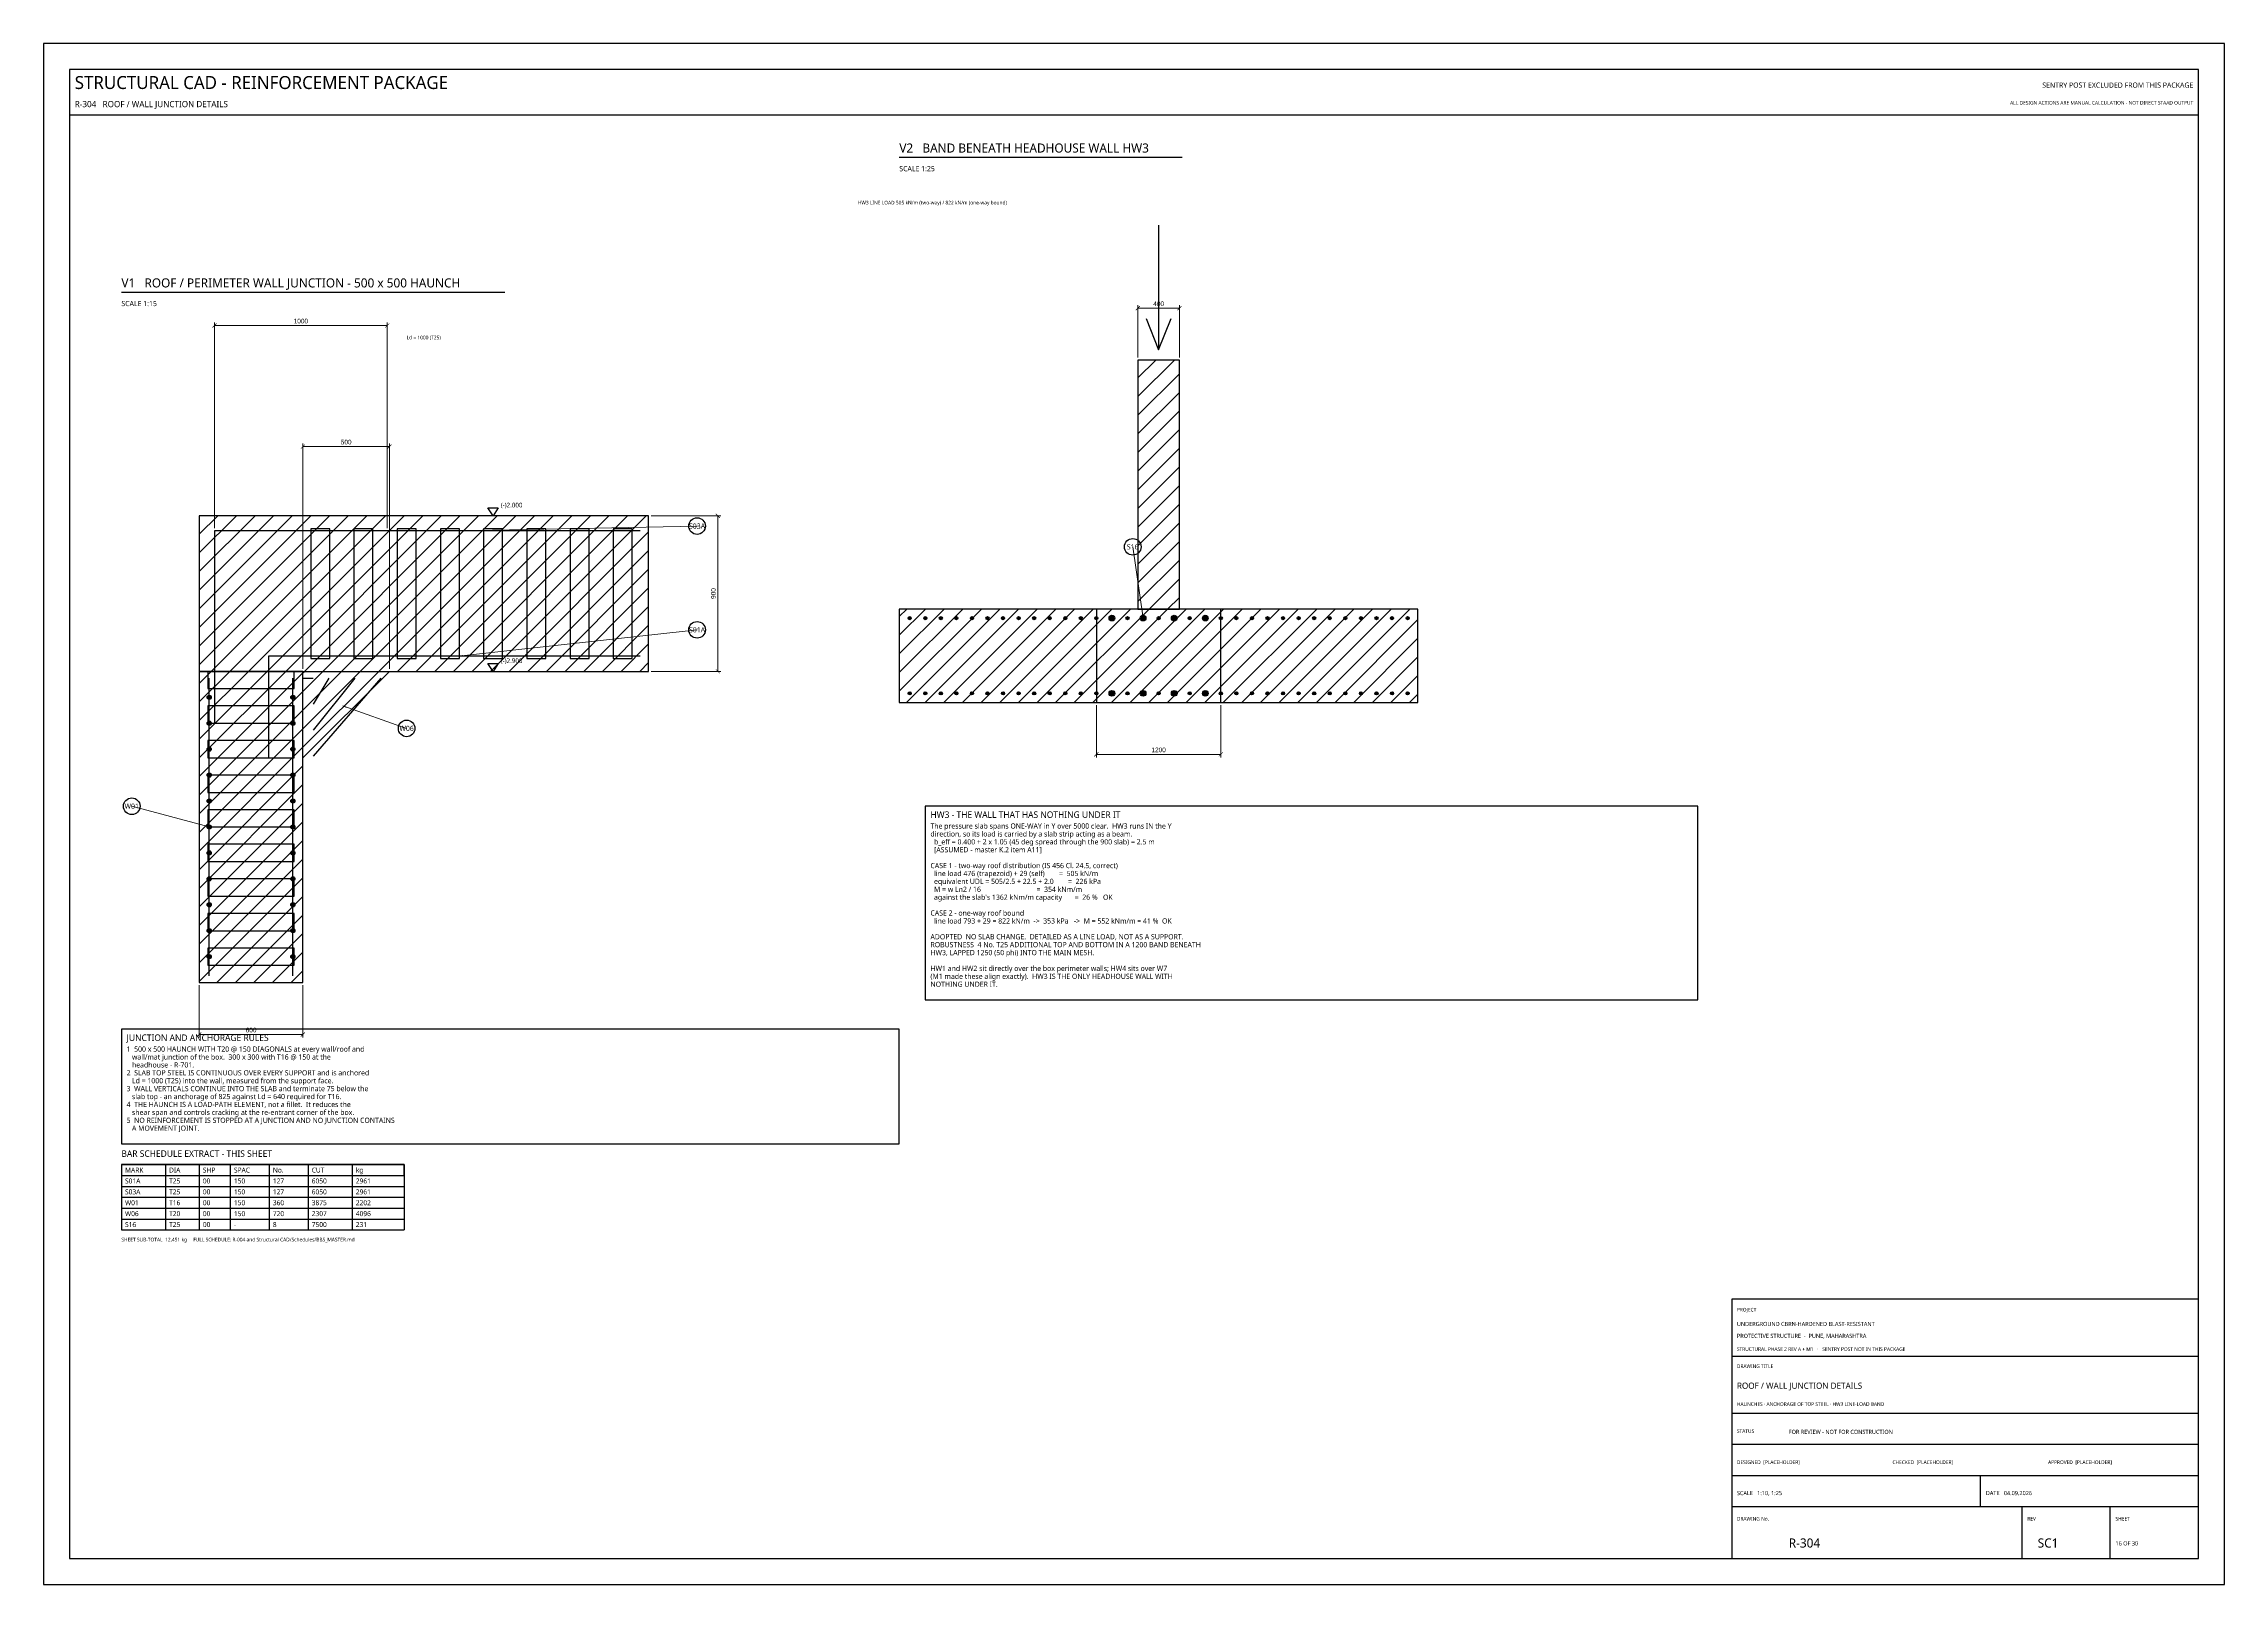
# Model space of a CAD drawing. Header units: millimetres. Extents: x 0 to 841, y 0 to 594.
import ezdxf
from ezdxf.enums import TextEntityAlignment as Align

# ---------------------------------------------------------------- set-up
doc = ezdxf.new("R2010")
doc.units = ezdxf.units.MM
for name, color, linetype in [('S-BLAST', 1, 'Continuous'), ('S-CALLOUT', 2, 'Continuous'), ('S-CONCRETE', 7, 'Continuous'), ('S-DIM', 4, 'Continuous'), ('S-HATCH', 8, 'Continuous'), ('S-LEVEL', 4, 'Continuous'), ('S-NOTE', 7, 'Continuous'), ('S-REBAR-MAIN', 1, 'Continuous'), ('S-REBAR-SEC', 4, 'Continuous'), ('S-REBAR-STIRRUP', 6, 'Continuous'), ('S-TABLE', 7, 'Continuous'), ('S-TEXT', 7, 'Continuous'), ('S-TITLE', 7, 'Continuous')]:
    doc.layers.add(name, color=color, linetype=linetype)
doc.styles.add('OpenSans', font='OpenSans-Regular.ttf')
doc.dimstyles.new('SC-DIM', dxfattribs={"dimtxt": 1.8, "dimasz": 1.6, "dimexe": 1.2, "dimexo": 1, "dimgap": 0.8, "dimtad": 1, "dimdec": 0, "dimblk": 'ARCHTICK', "dimcen": 2.5, "dimclrd": 4, "dimclre": 4, "dimclrt": 4, "dimazin": 3, "dimtfac": 1, "dimtmove": 0, "dimatfit": 3, "dimlwd": 13, "dimlwe": 13})

# ---------------------------------------------------------------- blocks, each defined once
blk = doc.blocks.new('_ARCHTICK')
at = {"color": 0, "linetype": 'BYBLOCK', "const_width": 0.15}
blk.add_lwpolyline([(-0.5, -0.5), (0.5, 0.5)], dxfattribs=at)
blk = doc.blocks.new('LEVELMK')
at = {"layer": 'S-LEVEL'}
blk.add_lwpolyline([(0, 0), (-2, 3), (2, 3), (0, 0)], close=True, dxfattribs=at)
blk = doc.blocks.new('BARMARK')
at = {"layer": 'S-CALLOUT'}
blk.add_circle((0, 0), 3.2, dxfattribs=at)

msp = doc.modelspace()

# ---------------------------------------------------------------- hatches: boundary and pattern name
at = {"layer": 'S-HATCH'}
h = msp.add_hatch(dxfattribs=at)
h.set_pattern_fill('ANSI31', scale=1.6)
h.paths.add_polyline_path([(422, 376), (438, 376), (438, 472), (422, 472)])
h = msp.add_hatch(dxfattribs=at)
h.set_pattern_fill('ANSI31', scale=1.6)
h.paths.add_polyline_path([(60, 352), (233.333, 352), (233.333, 412), (60, 412)])
h = msp.add_hatch(dxfattribs=at)
h.set_pattern_fill('ANSI31', scale=1.6)
h.paths.add_polyline_path([(330, 340), (530, 340), (530, 376), (330, 376)])
h = msp.add_hatch(dxfattribs=at)
h.set_pattern_fill('ANSI31', scale=1.6)
h.paths.add_polyline_path([(60, 232), (100, 232), (100, 352), (60, 352)])
h = msp.add_hatch(dxfattribs=at)
h.set_pattern_fill('ANSI31', scale=1.6)
h.paths.add_polyline_path([(100, 352), (133.333, 352), (100, 318.667)])
at = {"layer": 'S-REBAR-MAIN'}
for points in [[(334.6, 372.52), (334.554, 372.75), (334.424, 372.944), (334.23, 373.074), (334, 373.12), (333.77, 373.074), (333.576, 372.944), (333.446, 372.75), (333.4, 372.52), (333.446, 372.29), (333.576, 372.096), (333.77, 371.966), (334, 371.92), (334.23, 371.966), (334.424, 372.096), (334.554, 372.29)], [(340.6, 372.52), (340.554, 372.75), (340.424, 372.944), (340.23, 373.074), (340, 373.12), (339.77, 373.074), (339.576, 372.944), (339.446, 372.75), (339.4, 372.52), (339.446, 372.29), (339.576, 372.096), (339.77, 371.966), (340, 371.92), (340.23, 371.966), (340.424, 372.096), (340.554, 372.29)], [(346.6, 372.52), (346.554, 372.75), (346.424, 372.944), (346.23, 373.074), (346, 373.12), (345.77, 373.074), (345.576, 372.944), (345.446, 372.75), (345.4, 372.52), (345.446, 372.29), (345.576, 372.096), (345.77, 371.966), (346, 371.92), (346.23, 371.966), (346.424, 372.096), (346.554, 372.29)], [(352.6, 372.52), (352.554, 372.75), (352.424, 372.944), (352.23, 373.074), (352, 373.12), (351.77, 373.074), (351.576, 372.944), (351.446, 372.75), (351.4, 372.52), (351.446, 372.29), (351.576, 372.096), (351.77, 371.966), (352, 371.92), (352.23, 371.966), (352.424, 372.096), (352.554, 372.29)], [(358.6, 372.52), (358.554, 372.75), (358.424, 372.944), (358.23, 373.074), (358, 373.12), (357.77, 373.074), (357.576, 372.944), (357.446, 372.75), (357.4, 372.52), (357.446, 372.29), (357.576, 372.096), (357.77, 371.966), (358, 371.92), (358.23, 371.966), (358.424, 372.096), (358.554, 372.29)], [(364.6, 372.52), (364.554, 372.75), (364.424, 372.944), (364.23, 373.074), (364, 373.12), (363.77, 373.074), (363.576, 372.944), (363.446, 372.75), (363.4, 372.52), (363.446, 372.29), (363.576, 372.096), (363.77, 371.966), (364, 371.92), (364.23, 371.966), (364.424, 372.096), (364.554, 372.29)], [(370.6, 372.52), (370.554, 372.75), (370.424, 372.944), (370.23, 373.074), (370, 373.12), (369.77, 373.074), (369.576, 372.944), (369.446, 372.75), (369.4, 372.52), (369.446, 372.29), (369.576, 372.096), (369.77, 371.966), (370, 371.92), (370.23, 371.966), (370.424, 372.096), (370.554, 372.29)], [(376.6, 372.52), (376.554, 372.75), (376.424, 372.944), (376.23, 373.074), (376, 373.12), (375.77, 373.074), (375.576, 372.944), (375.446, 372.75), (375.4, 372.52), (375.446, 372.29), (375.576, 372.096), (375.77, 371.966), (376, 371.92), (376.23, 371.966), (376.424, 372.096), (376.554, 372.29)], [(382.6, 372.52), (382.554, 372.75), (382.424, 372.944), (382.23, 373.074), (382, 373.12), (381.77, 373.074), (381.576, 372.944), (381.446, 372.75), (381.4, 372.52), (381.446, 372.29), (381.576, 372.096), (381.77, 371.966), (382, 371.92), (382.23, 371.966), (382.424, 372.096), (382.554, 372.29)], [(388.6, 372.52), (388.554, 372.75), (388.424, 372.944), (388.23, 373.074), (388, 373.12), (387.77, 373.074), (387.576, 372.944), (387.446, 372.75), (387.4, 372.52), (387.446, 372.29), (387.576, 372.096), (387.77, 371.966), (388, 371.92), (388.23, 371.966), (388.424, 372.096), (388.554, 372.29)], [(394.6, 372.52), (394.554, 372.75), (394.424, 372.944), (394.23, 373.074), (394, 373.12), (393.77, 373.074), (393.576, 372.944), (393.446, 372.75), (393.4, 372.52), (393.446, 372.29), (393.576, 372.096), (393.77, 371.966), (394, 371.92), (394.23, 371.966), (394.424, 372.096), (394.554, 372.29)], [(400.6, 372.52), (400.554, 372.75), (400.424, 372.944), (400.23, 373.074), (400, 373.12), (399.77, 373.074), (399.576, 372.944), (399.446, 372.75), (399.4, 372.52), (399.446, 372.29), (399.576, 372.096), (399.77, 371.966), (400, 371.92), (400.23, 371.966), (400.424, 372.096), (400.554, 372.29)], [(406.6, 372.52), (406.554, 372.75), (406.424, 372.944), (406.23, 373.074), (406, 373.12), (405.77, 373.074), (405.576, 372.944), (405.446, 372.75), (405.4, 372.52), (405.446, 372.29), (405.576, 372.096), (405.77, 371.966), (406, 371.92), (406.23, 371.966), (406.424, 372.096), (406.554, 372.29)], [(412.6, 372.52), (412.554, 372.75), (412.424, 372.944), (412.23, 373.074), (412, 373.12), (411.77, 373.074), (411.576, 372.944), (411.446, 372.75), (411.4, 372.52), (411.446, 372.29), (411.576, 372.096), (411.77, 371.966), (412, 371.92), (412.23, 371.966), (412.424, 372.096), (412.554, 372.29)], [(418.6, 372.52), (418.554, 372.75), (418.424, 372.944), (418.23, 373.074), (418, 373.12), (417.77, 373.074), (417.576, 372.944), (417.446, 372.75), (417.4, 372.52), (417.446, 372.29), (417.576, 372.096), (417.77, 371.966), (418, 371.92), (418.23, 371.966), (418.424, 372.096), (418.554, 372.29)], [(424.6, 372.52), (424.554, 372.75), (424.424, 372.944), (424.23, 373.074), (424, 373.12), (423.77, 373.074), (423.576, 372.944), (423.446, 372.75), (423.4, 372.52), (423.446, 372.29), (423.576, 372.096), (423.77, 371.966), (424, 371.92), (424.23, 371.966), (424.424, 372.096), (424.554, 372.29)], [(430.6, 372.52), (430.554, 372.75), (430.424, 372.944), (430.23, 373.074), (430, 373.12), (429.77, 373.074), (429.576, 372.944), (429.446, 372.75), (429.4, 372.52), (429.446, 372.29), (429.576, 372.096), (429.77, 371.966), (430, 371.92), (430.23, 371.966), (430.424, 372.096), (430.554, 372.29)], [(436.6, 372.52), (436.554, 372.75), (436.424, 372.944), (436.23, 373.074), (436, 373.12), (435.77, 373.074), (435.576, 372.944), (435.446, 372.75), (435.4, 372.52), (435.446, 372.29), (435.576, 372.096), (435.77, 371.966), (436, 371.92), (436.23, 371.966), (436.424, 372.096), (436.554, 372.29)], [(442.6, 372.52), (442.554, 372.75), (442.424, 372.944), (442.23, 373.074), (442, 373.12), (441.77, 373.074), (441.576, 372.944), (441.446, 372.75), (441.4, 372.52), (441.446, 372.29), (441.576, 372.096), (441.77, 371.966), (442, 371.92), (442.23, 371.966), (442.424, 372.096), (442.554, 372.29)], [(448.6, 372.52), (448.554, 372.75), (448.424, 372.944), (448.23, 373.074), (448, 373.12), (447.77, 373.074), (447.576, 372.944), (447.446, 372.75), (447.4, 372.52), (447.446, 372.29), (447.576, 372.096), (447.77, 371.966), (448, 371.92), (448.23, 371.966), (448.424, 372.096), (448.554, 372.29)], [(454.6, 372.52), (454.554, 372.75), (454.424, 372.944), (454.23, 373.074), (454, 373.12), (453.77, 373.074), (453.576, 372.944), (453.446, 372.75), (453.4, 372.52), (453.446, 372.29), (453.576, 372.096), (453.77, 371.966), (454, 371.92), (454.23, 371.966), (454.424, 372.096), (454.554, 372.29)], [(460.6, 372.52), (460.554, 372.75), (460.424, 372.944), (460.23, 373.074), (460, 373.12), (459.77, 373.074), (459.576, 372.944), (459.446, 372.75), (459.4, 372.52), (459.446, 372.29), (459.576, 372.096), (459.77, 371.966), (460, 371.92), (460.23, 371.966), (460.424, 372.096), (460.554, 372.29)], [(466.6, 372.52), (466.554, 372.75), (466.424, 372.944), (466.23, 373.074), (466, 373.12), (465.77, 373.074), (465.576, 372.944), (465.446, 372.75), (465.4, 372.52), (465.446, 372.29), (465.576, 372.096), (465.77, 371.966), (466, 371.92), (466.23, 371.966), (466.424, 372.096), (466.554, 372.29)], [(472.6, 372.52), (472.554, 372.75), (472.424, 372.944), (472.23, 373.074), (472, 373.12), (471.77, 373.074), (471.576, 372.944), (471.446, 372.75), (471.4, 372.52), (471.446, 372.29), (471.576, 372.096), (471.77, 371.966), (472, 371.92), (472.23, 371.966), (472.424, 372.096), (472.554, 372.29)], [(478.6, 372.52), (478.554, 372.75), (478.424, 372.944), (478.23, 373.074), (478, 373.12), (477.77, 373.074), (477.576, 372.944), (477.446, 372.75), (477.4, 372.52), (477.446, 372.29), (477.576, 372.096), (477.77, 371.966), (478, 371.92), (478.23, 371.966), (478.424, 372.096), (478.554, 372.29)], [(484.6, 372.52), (484.554, 372.75), (484.424, 372.944), (484.23, 373.074), (484, 373.12), (483.77, 373.074), (483.576, 372.944), (483.446, 372.75), (483.4, 372.52), (483.446, 372.29), (483.576, 372.096), (483.77, 371.966), (484, 371.92), (484.23, 371.966), (484.424, 372.096), (484.554, 372.29)], [(490.6, 372.52), (490.554, 372.75), (490.424, 372.944), (490.23, 373.074), (490, 373.12), (489.77, 373.074), (489.576, 372.944), (489.446, 372.75), (489.4, 372.52), (489.446, 372.29), (489.576, 372.096), (489.77, 371.966), (490, 371.92), (490.23, 371.966), (490.424, 372.096), (490.554, 372.29)], [(496.6, 372.52), (496.554, 372.75), (496.424, 372.944), (496.23, 373.074), (496, 373.12), (495.77, 373.074), (495.576, 372.944), (495.446, 372.75), (495.4, 372.52), (495.446, 372.29), (495.576, 372.096), (495.77, 371.966), (496, 371.92), (496.23, 371.966), (496.424, 372.096), (496.554, 372.29)], [(502.6, 372.52), (502.554, 372.75), (502.424, 372.944), (502.23, 373.074), (502, 373.12), (501.77, 373.074), (501.576, 372.944), (501.446, 372.75), (501.4, 372.52), (501.446, 372.29), (501.576, 372.096), (501.77, 371.966), (502, 371.92), (502.23, 371.966), (502.424, 372.096), (502.554, 372.29)], [(508.6, 372.52), (508.554, 372.75), (508.424, 372.944), (508.23, 373.074), (508, 373.12), (507.77, 373.074), (507.576, 372.944), (507.446, 372.75), (507.4, 372.52), (507.446, 372.29), (507.576, 372.096), (507.77, 371.966), (508, 371.92), (508.23, 371.966), (508.424, 372.096), (508.554, 372.29)], [(514.6, 372.52), (514.554, 372.75), (514.424, 372.944), (514.23, 373.074), (514, 373.12), (513.77, 373.074), (513.576, 372.944), (513.446, 372.75), (513.4, 372.52), (513.446, 372.29), (513.576, 372.096), (513.77, 371.966), (514, 371.92), (514.23, 371.966), (514.424, 372.096), (514.554, 372.29)], [(520.6, 372.52), (520.554, 372.75), (520.424, 372.944), (520.23, 373.074), (520, 373.12), (519.77, 373.074), (519.576, 372.944), (519.446, 372.75), (519.4, 372.52), (519.446, 372.29), (519.576, 372.096), (519.77, 371.966), (520, 371.92), (520.23, 371.966), (520.424, 372.096), (520.554, 372.29)], [(526.6, 372.52), (526.554, 372.75), (526.424, 372.944), (526.23, 373.074), (526, 373.12), (525.77, 373.074), (525.576, 372.944), (525.446, 372.75), (525.4, 372.52), (525.446, 372.29), (525.576, 372.096), (525.77, 371.966), (526, 371.92), (526.23, 371.966), (526.424, 372.096), (526.554, 372.29)], [(64.667, 342), (64.606, 342.306), (64.432, 342.566), (64.173, 342.739), (63.867, 342.8), (63.561, 342.739), (63.301, 342.566), (63.128, 342.306), (63.067, 342), (63.128, 341.694), (63.301, 341.434), (63.561, 341.261), (63.867, 341.2), (64.173, 341.261), (64.432, 341.434), (64.606, 341.694)], [(96.933, 342), (96.872, 342.306), (96.699, 342.566), (96.439, 342.739), (96.133, 342.8), (95.827, 342.739), (95.568, 342.566), (95.394, 342.306), (95.333, 342), (95.394, 341.694), (95.568, 341.434), (95.827, 341.261), (96.133, 341.2), (96.439, 341.261), (96.699, 341.434), (96.872, 341.694)], [(334.6, 343.52), (334.554, 343.75), (334.424, 343.944), (334.23, 344.074), (334, 344.12), (333.77, 344.074), (333.576, 343.944), (333.446, 343.75), (333.4, 343.52), (333.446, 343.29), (333.576, 343.096), (333.77, 342.966), (334, 342.92), (334.23, 342.966), (334.424, 343.096), (334.554, 343.29)], [(340.6, 343.52), (340.554, 343.75), (340.424, 343.944), (340.23, 344.074), (340, 344.12), (339.77, 344.074), (339.576, 343.944), (339.446, 343.75), (339.4, 343.52), (339.446, 343.29), (339.576, 343.096), (339.77, 342.966), (340, 342.92), (340.23, 342.966), (340.424, 343.096), (340.554, 343.29)], [(346.6, 343.52), (346.554, 343.75), (346.424, 343.944), (346.23, 344.074), (346, 344.12), (345.77, 344.074), (345.576, 343.944), (345.446, 343.75), (345.4, 343.52), (345.446, 343.29), (345.576, 343.096), (345.77, 342.966), (346, 342.92), (346.23, 342.966), (346.424, 343.096), (346.554, 343.29)], [(352.6, 343.52), (352.554, 343.75), (352.424, 343.944), (352.23, 344.074), (352, 344.12), (351.77, 344.074), (351.576, 343.944), (351.446, 343.75), (351.4, 343.52), (351.446, 343.29), (351.576, 343.096), (351.77, 342.966), (352, 342.92), (352.23, 342.966), (352.424, 343.096), (352.554, 343.29)], [(358.6, 343.52), (358.554, 343.75), (358.424, 343.944), (358.23, 344.074), (358, 344.12), (357.77, 344.074), (357.576, 343.944), (357.446, 343.75), (357.4, 343.52), (357.446, 343.29), (357.576, 343.096), (357.77, 342.966), (358, 342.92), (358.23, 342.966), (358.424, 343.096), (358.554, 343.29)], [(364.6, 343.52), (364.554, 343.75), (364.424, 343.944), (364.23, 344.074), (364, 344.12), (363.77, 344.074), (363.576, 343.944), (363.446, 343.75), (363.4, 343.52), (363.446, 343.29), (363.576, 343.096), (363.77, 342.966), (364, 342.92), (364.23, 342.966), (364.424, 343.096), (364.554, 343.29)], [(370.6, 343.52), (370.554, 343.75), (370.424, 343.944), (370.23, 344.074), (370, 344.12), (369.77, 344.074), (369.576, 343.944), (369.446, 343.75), (369.4, 343.52), (369.446, 343.29), (369.576, 343.096), (369.77, 342.966), (370, 342.92), (370.23, 342.966), (370.424, 343.096), (370.554, 343.29)], [(376.6, 343.52), (376.554, 343.75), (376.424, 343.944), (376.23, 344.074), (376, 344.12), (375.77, 344.074), (375.576, 343.944), (375.446, 343.75), (375.4, 343.52), (375.446, 343.29), (375.576, 343.096), (375.77, 342.966), (376, 342.92), (376.23, 342.966), (376.424, 343.096), (376.554, 343.29)], [(382.6, 343.52), (382.554, 343.75), (382.424, 343.944), (382.23, 344.074), (382, 344.12), (381.77, 344.074), (381.576, 343.944), (381.446, 343.75), (381.4, 343.52), (381.446, 343.29), (381.576, 343.096), (381.77, 342.966), (382, 342.92), (382.23, 342.966), (382.424, 343.096), (382.554, 343.29)], [(388.6, 343.52), (388.554, 343.75), (388.424, 343.944), (388.23, 344.074), (388, 344.12), (387.77, 344.074), (387.576, 343.944), (387.446, 343.75), (387.4, 343.52), (387.446, 343.29), (387.576, 343.096), (387.77, 342.966), (388, 342.92), (388.23, 342.966), (388.424, 343.096), (388.554, 343.29)], [(394.6, 343.52), (394.554, 343.75), (394.424, 343.944), (394.23, 344.074), (394, 344.12), (393.77, 344.074), (393.576, 343.944), (393.446, 343.75), (393.4, 343.52), (393.446, 343.29), (393.576, 343.096), (393.77, 342.966), (394, 342.92), (394.23, 342.966), (394.424, 343.096), (394.554, 343.29)], [(400.6, 343.52), (400.554, 343.75), (400.424, 343.944), (400.23, 344.074), (400, 344.12), (399.77, 344.074), (399.576, 343.944), (399.446, 343.75), (399.4, 343.52), (399.446, 343.29), (399.576, 343.096), (399.77, 342.966), (400, 342.92), (400.23, 342.966), (400.424, 343.096), (400.554, 343.29)], [(406.6, 343.52), (406.554, 343.75), (406.424, 343.944), (406.23, 344.074), (406, 344.12), (405.77, 344.074), (405.576, 343.944), (405.446, 343.75), (405.4, 343.52), (405.446, 343.29), (405.576, 343.096), (405.77, 342.966), (406, 342.92), (406.23, 342.966), (406.424, 343.096), (406.554, 343.29)], [(412.6, 343.52), (412.554, 343.75), (412.424, 343.944), (412.23, 344.074), (412, 344.12), (411.77, 344.074), (411.576, 343.944), (411.446, 343.75), (411.4, 343.52), (411.446, 343.29), (411.576, 343.096), (411.77, 342.966), (412, 342.92), (412.23, 342.966), (412.424, 343.096), (412.554, 343.29)], [(418.6, 343.52), (418.554, 343.75), (418.424, 343.944), (418.23, 344.074), (418, 344.12), (417.77, 344.074), (417.576, 343.944), (417.446, 343.75), (417.4, 343.52), (417.446, 343.29), (417.576, 343.096), (417.77, 342.966), (418, 342.92), (418.23, 342.966), (418.424, 343.096), (418.554, 343.29)], [(424.6, 343.52), (424.554, 343.75), (424.424, 343.944), (424.23, 344.074), (424, 344.12), (423.77, 344.074), (423.576, 343.944), (423.446, 343.75), (423.4, 343.52), (423.446, 343.29), (423.576, 343.096), (423.77, 342.966), (424, 342.92), (424.23, 342.966), (424.424, 343.096), (424.554, 343.29)], [(430.6, 343.52), (430.554, 343.75), (430.424, 343.944), (430.23, 344.074), (430, 344.12), (429.77, 344.074), (429.576, 343.944), (429.446, 343.75), (429.4, 343.52), (429.446, 343.29), (429.576, 343.096), (429.77, 342.966), (430, 342.92), (430.23, 342.966), (430.424, 343.096), (430.554, 343.29)], [(436.6, 343.52), (436.554, 343.75), (436.424, 343.944), (436.23, 344.074), (436, 344.12), (435.77, 344.074), (435.576, 343.944), (435.446, 343.75), (435.4, 343.52), (435.446, 343.29), (435.576, 343.096), (435.77, 342.966), (436, 342.92), (436.23, 342.966), (436.424, 343.096), (436.554, 343.29)], [(442.6, 343.52), (442.554, 343.75), (442.424, 343.944), (442.23, 344.074), (442, 344.12), (441.77, 344.074), (441.576, 343.944), (441.446, 343.75), (441.4, 343.52), (441.446, 343.29), (441.576, 343.096), (441.77, 342.966), (442, 342.92), (442.23, 342.966), (442.424, 343.096), (442.554, 343.29)], [(448.6, 343.52), (448.554, 343.75), (448.424, 343.944), (448.23, 344.074), (448, 344.12), (447.77, 344.074), (447.576, 343.944), (447.446, 343.75), (447.4, 343.52), (447.446, 343.29), (447.576, 343.096), (447.77, 342.966), (448, 342.92), (448.23, 342.966), (448.424, 343.096), (448.554, 343.29)], [(454.6, 343.52), (454.554, 343.75), (454.424, 343.944), (454.23, 344.074), (454, 344.12), (453.77, 344.074), (453.576, 343.944), (453.446, 343.75), (453.4, 343.52), (453.446, 343.29), (453.576, 343.096), (453.77, 342.966), (454, 342.92), (454.23, 342.966), (454.424, 343.096), (454.554, 343.29)], [(460.6, 343.52), (460.554, 343.75), (460.424, 343.944), (460.23, 344.074), (460, 344.12), (459.77, 344.074), (459.576, 343.944), (459.446, 343.75), (459.4, 343.52), (459.446, 343.29), (459.576, 343.096), (459.77, 342.966), (460, 342.92), (460.23, 342.966), (460.424, 343.096), (460.554, 343.29)], [(466.6, 343.52), (466.554, 343.75), (466.424, 343.944), (466.23, 344.074), (466, 344.12), (465.77, 344.074), (465.576, 343.944), (465.446, 343.75), (465.4, 343.52), (465.446, 343.29), (465.576, 343.096), (465.77, 342.966), (466, 342.92), (466.23, 342.966), (466.424, 343.096), (466.554, 343.29)], [(472.6, 343.52), (472.554, 343.75), (472.424, 343.944), (472.23, 344.074), (472, 344.12), (471.77, 344.074), (471.576, 343.944), (471.446, 343.75), (471.4, 343.52), (471.446, 343.29), (471.576, 343.096), (471.77, 342.966), (472, 342.92), (472.23, 342.966), (472.424, 343.096), (472.554, 343.29)], [(478.6, 343.52), (478.554, 343.75), (478.424, 343.944), (478.23, 344.074), (478, 344.12), (477.77, 344.074), (477.576, 343.944), (477.446, 343.75), (477.4, 343.52), (477.446, 343.29), (477.576, 343.096), (477.77, 342.966), (478, 342.92), (478.23, 342.966), (478.424, 343.096), (478.554, 343.29)], [(484.6, 343.52), (484.554, 343.75), (484.424, 343.944), (484.23, 344.074), (484, 344.12), (483.77, 344.074), (483.576, 343.944), (483.446, 343.75), (483.4, 343.52), (483.446, 343.29), (483.576, 343.096), (483.77, 342.966), (484, 342.92), (484.23, 342.966), (484.424, 343.096), (484.554, 343.29)], [(490.6, 343.52), (490.554, 343.75), (490.424, 343.944), (490.23, 344.074), (490, 344.12), (489.77, 344.074), (489.576, 343.944), (489.446, 343.75), (489.4, 343.52), (489.446, 343.29), (489.576, 343.096), (489.77, 342.966), (490, 342.92), (490.23, 342.966), (490.424, 343.096), (490.554, 343.29)], [(496.6, 343.52), (496.554, 343.75), (496.424, 343.944), (496.23, 344.074), (496, 344.12), (495.77, 344.074), (495.576, 343.944), (495.446, 343.75), (495.4, 343.52), (495.446, 343.29), (495.576, 343.096), (495.77, 342.966), (496, 342.92), (496.23, 342.966), (496.424, 343.096), (496.554, 343.29)], [(502.6, 343.52), (502.554, 343.75), (502.424, 343.944), (502.23, 344.074), (502, 344.12), (501.77, 344.074), (501.576, 343.944), (501.446, 343.75), (501.4, 343.52), (501.446, 343.29), (501.576, 343.096), (501.77, 342.966), (502, 342.92), (502.23, 342.966), (502.424, 343.096), (502.554, 343.29)], [(508.6, 343.52), (508.554, 343.75), (508.424, 343.944), (508.23, 344.074), (508, 344.12), (507.77, 344.074), (507.576, 343.944), (507.446, 343.75), (507.4, 343.52), (507.446, 343.29), (507.576, 343.096), (507.77, 342.966), (508, 342.92), (508.23, 342.966), (508.424, 343.096), (508.554, 343.29)], [(514.6, 343.52), (514.554, 343.75), (514.424, 343.944), (514.23, 344.074), (514, 344.12), (513.77, 344.074), (513.576, 343.944), (513.446, 343.75), (513.4, 343.52), (513.446, 343.29), (513.576, 343.096), (513.77, 342.966), (514, 342.92), (514.23, 342.966), (514.424, 343.096), (514.554, 343.29)], [(520.6, 343.52), (520.554, 343.75), (520.424, 343.944), (520.23, 344.074), (520, 344.12), (519.77, 344.074), (519.576, 343.944), (519.446, 343.75), (519.4, 343.52), (519.446, 343.29), (519.576, 343.096), (519.77, 342.966), (520, 342.92), (520.23, 342.966), (520.424, 343.096), (520.554, 343.29)], [(526.6, 343.52), (526.554, 343.75), (526.424, 343.944), (526.23, 344.074), (526, 344.12), (525.77, 344.074), (525.576, 343.944), (525.446, 343.75), (525.4, 343.52), (525.446, 343.29), (525.576, 343.096), (525.77, 342.966), (526, 342.92), (526.23, 342.966), (526.424, 343.096), (526.554, 343.29)], [(64.667, 332), (64.606, 332.306), (64.432, 332.566), (64.173, 332.739), (63.867, 332.8), (63.561, 332.739), (63.301, 332.566), (63.128, 332.306), (63.067, 332), (63.128, 331.694), (63.301, 331.434), (63.561, 331.261), (63.867, 331.2), (64.173, 331.261), (64.432, 331.434), (64.606, 331.694)], [(96.933, 332), (96.872, 332.306), (96.699, 332.566), (96.439, 332.739), (96.133, 332.8), (95.827, 332.739), (95.568, 332.566), (95.394, 332.306), (95.333, 332), (95.394, 331.694), (95.568, 331.434), (95.827, 331.261), (96.133, 331.2), (96.439, 331.261), (96.699, 331.434), (96.872, 331.694)], [(64.667, 322), (64.606, 322.306), (64.432, 322.566), (64.173, 322.739), (63.867, 322.8), (63.561, 322.739), (63.301, 322.566), (63.128, 322.306), (63.067, 322), (63.128, 321.694), (63.301, 321.434), (63.561, 321.261), (63.867, 321.2), (64.173, 321.261), (64.432, 321.434), (64.606, 321.694)], [(96.933, 322), (96.872, 322.306), (96.699, 322.566), (96.439, 322.739), (96.133, 322.8), (95.827, 322.739), (95.568, 322.566), (95.394, 322.306), (95.333, 322), (95.394, 321.694), (95.568, 321.434), (95.827, 321.261), (96.133, 321.2), (96.439, 321.261), (96.699, 321.434), (96.872, 321.694)], [(64.667, 312), (64.606, 312.306), (64.432, 312.566), (64.173, 312.739), (63.867, 312.8), (63.561, 312.739), (63.301, 312.566), (63.128, 312.306), (63.067, 312), (63.128, 311.694), (63.301, 311.434), (63.561, 311.261), (63.867, 311.2), (64.173, 311.261), (64.432, 311.434), (64.606, 311.694)], [(96.933, 312), (96.872, 312.306), (96.699, 312.566), (96.439, 312.739), (96.133, 312.8), (95.827, 312.739), (95.568, 312.566), (95.394, 312.306), (95.333, 312), (95.394, 311.694), (95.568, 311.434), (95.827, 311.261), (96.133, 311.2), (96.439, 311.261), (96.699, 311.434), (96.872, 311.694)], [(64.667, 302), (64.606, 302.306), (64.432, 302.566), (64.173, 302.739), (63.867, 302.8), (63.561, 302.739), (63.301, 302.566), (63.128, 302.306), (63.067, 302), (63.128, 301.694), (63.301, 301.434), (63.561, 301.261), (63.867, 301.2), (64.173, 301.261), (64.432, 301.434), (64.606, 301.694)], [(96.933, 302), (96.872, 302.306), (96.699, 302.566), (96.439, 302.739), (96.133, 302.8), (95.827, 302.739), (95.568, 302.566), (95.394, 302.306), (95.333, 302), (95.394, 301.694), (95.568, 301.434), (95.827, 301.261), (96.133, 301.2), (96.439, 301.261), (96.699, 301.434), (96.872, 301.694)], [(64.667, 292), (64.606, 292.306), (64.432, 292.566), (64.173, 292.739), (63.867, 292.8), (63.561, 292.739), (63.301, 292.566), (63.128, 292.306), (63.067, 292), (63.128, 291.694), (63.301, 291.434), (63.561, 291.261), (63.867, 291.2), (64.173, 291.261), (64.432, 291.434), (64.606, 291.694)], [(96.933, 292), (96.872, 292.306), (96.699, 292.566), (96.439, 292.739), (96.133, 292.8), (95.827, 292.739), (95.568, 292.566), (95.394, 292.306), (95.333, 292), (95.394, 291.694), (95.568, 291.434), (95.827, 291.261), (96.133, 291.2), (96.439, 291.261), (96.699, 291.434), (96.872, 291.694)], [(64.667, 282), (64.606, 282.306), (64.432, 282.566), (64.173, 282.739), (63.867, 282.8), (63.561, 282.739), (63.301, 282.566), (63.128, 282.306), (63.067, 282), (63.128, 281.694), (63.301, 281.434), (63.561, 281.261), (63.867, 281.2), (64.173, 281.261), (64.432, 281.434), (64.606, 281.694)], [(96.933, 282), (96.872, 282.306), (96.699, 282.566), (96.439, 282.739), (96.133, 282.8), (95.827, 282.739), (95.568, 282.566), (95.394, 282.306), (95.333, 282), (95.394, 281.694), (95.568, 281.434), (95.827, 281.261), (96.133, 281.2), (96.439, 281.261), (96.699, 281.434), (96.872, 281.694)], [(64.667, 272), (64.606, 272.306), (64.432, 272.566), (64.173, 272.739), (63.867, 272.8), (63.561, 272.739), (63.301, 272.566), (63.128, 272.306), (63.067, 272), (63.128, 271.694), (63.301, 271.434), (63.561, 271.261), (63.867, 271.2), (64.173, 271.261), (64.432, 271.434), (64.606, 271.694)], [(96.933, 272), (96.872, 272.306), (96.699, 272.566), (96.439, 272.739), (96.133, 272.8), (95.827, 272.739), (95.568, 272.566), (95.394, 272.306), (95.333, 272), (95.394, 271.694), (95.568, 271.434), (95.827, 271.261), (96.133, 271.2), (96.439, 271.261), (96.699, 271.434), (96.872, 271.694)], [(64.667, 262), (64.606, 262.306), (64.432, 262.566), (64.173, 262.739), (63.867, 262.8), (63.561, 262.739), (63.301, 262.566), (63.128, 262.306), (63.067, 262), (63.128, 261.694), (63.301, 261.434), (63.561, 261.261), (63.867, 261.2), (64.173, 261.261), (64.432, 261.434), (64.606, 261.694)], [(96.933, 262), (96.872, 262.306), (96.699, 262.566), (96.439, 262.739), (96.133, 262.8), (95.827, 262.739), (95.568, 262.566), (95.394, 262.306), (95.333, 262), (95.394, 261.694), (95.568, 261.434), (95.827, 261.261), (96.133, 261.2), (96.439, 261.261), (96.699, 261.434), (96.872, 261.694)], [(64.667, 252), (64.606, 252.306), (64.432, 252.566), (64.173, 252.739), (63.867, 252.8), (63.561, 252.739), (63.301, 252.566), (63.128, 252.306), (63.067, 252), (63.128, 251.694), (63.301, 251.434), (63.561, 251.261), (63.867, 251.2), (64.173, 251.261), (64.432, 251.434), (64.606, 251.694)], [(96.933, 252), (96.872, 252.306), (96.699, 252.566), (96.439, 252.739), (96.133, 252.8), (95.827, 252.739), (95.568, 252.566), (95.394, 252.306), (95.333, 252), (95.394, 251.694), (95.568, 251.434), (95.827, 251.261), (96.133, 251.2), (96.439, 251.261), (96.699, 251.434), (96.872, 251.694)], [(64.667, 242), (64.606, 242.306), (64.432, 242.566), (64.173, 242.739), (63.867, 242.8), (63.561, 242.739), (63.301, 242.566), (63.128, 242.306), (63.067, 242), (63.128, 241.694), (63.301, 241.434), (63.561, 241.261), (63.867, 241.2), (64.173, 241.261), (64.432, 241.434), (64.606, 241.694)], [(96.933, 242), (96.872, 242.306), (96.699, 242.566), (96.439, 242.739), (96.133, 242.8), (95.827, 242.739), (95.568, 242.566), (95.394, 242.306), (95.333, 242), (95.394, 241.694), (95.568, 241.434), (95.827, 241.261), (96.133, 241.2), (96.439, 241.261), (96.699, 241.434), (96.872, 241.694)]]:
    msp.add_hatch(color=1, dxfattribs=at).paths.add_polyline_path(points)
at = {"layer": 'S-REBAR-SEC'}
for points in [[(413.1, 372.52), (413.016, 372.941), (412.778, 373.298), (412.421, 373.536), (412, 373.62), (411.579, 373.536), (411.222, 373.298), (410.984, 372.941), (410.9, 372.52), (410.984, 372.099), (411.222, 371.742), (411.579, 371.504), (412, 371.42), (412.421, 371.504), (412.778, 371.742), (413.016, 372.099)], [(425.1, 372.52), (425.016, 372.941), (424.778, 373.298), (424.421, 373.536), (424, 373.62), (423.579, 373.536), (423.222, 373.298), (422.984, 372.941), (422.9, 372.52), (422.984, 372.099), (423.222, 371.742), (423.579, 371.504), (424, 371.42), (424.421, 371.504), (424.778, 371.742), (425.016, 372.099)], [(437.1, 372.52), (437.016, 372.941), (436.778, 373.298), (436.421, 373.536), (436, 373.62), (435.579, 373.536), (435.222, 373.298), (434.984, 372.941), (434.9, 372.52), (434.984, 372.099), (435.222, 371.742), (435.579, 371.504), (436, 371.42), (436.421, 371.504), (436.778, 371.742), (437.016, 372.099)], [(449.1, 372.52), (449.016, 372.941), (448.778, 373.298), (448.421, 373.536), (448, 373.62), (447.579, 373.536), (447.222, 373.298), (446.984, 372.941), (446.9, 372.52), (446.984, 372.099), (447.222, 371.742), (447.579, 371.504), (448, 371.42), (448.421, 371.504), (448.778, 371.742), (449.016, 372.099)], [(413.1, 343.52), (413.016, 343.941), (412.778, 344.298), (412.421, 344.536), (412, 344.62), (411.579, 344.536), (411.222, 344.298), (410.984, 343.941), (410.9, 343.52), (410.984, 343.099), (411.222, 342.742), (411.579, 342.504), (412, 342.42), (412.421, 342.504), (412.778, 342.742), (413.016, 343.099)], [(425.1, 343.52), (425.016, 343.941), (424.778, 344.298), (424.421, 344.536), (424, 344.62), (423.579, 344.536), (423.222, 344.298), (422.984, 343.941), (422.9, 343.52), (422.984, 343.099), (423.222, 342.742), (423.579, 342.504), (424, 342.42), (424.421, 342.504), (424.778, 342.742), (425.016, 343.099)], [(437.1, 343.52), (437.016, 343.941), (436.778, 344.298), (436.421, 344.536), (436, 344.62), (435.579, 344.536), (435.222, 344.298), (434.984, 343.941), (434.9, 343.52), (434.984, 343.099), (435.222, 342.742), (435.579, 342.504), (436, 342.42), (436.421, 342.504), (436.778, 342.742), (437.016, 343.099)], [(449.1, 343.52), (449.016, 343.941), (448.778, 344.298), (448.421, 344.536), (448, 344.62), (447.579, 344.536), (447.222, 344.298), (446.984, 343.941), (446.9, 343.52), (446.984, 343.099), (447.222, 342.742), (447.579, 342.504), (448, 342.42), (448.421, 342.504), (448.778, 342.742), (449.016, 343.099)]]:
    msp.add_hatch(color=4, dxfattribs=at).paths.add_polyline_path(points)

# ---------------------------------------------------------------- linework, layer by layer
at = {"layer": 'S-BLAST'}
for points in [[(430, 524), (430, 476)], [(425.2, 488), (430, 476), (434.8, 488)]]:
    msp.add_lwpolyline(points, dxfattribs=at)
at = {"layer": 'S-CONCRETE'}
for points in [[(422, 376), (438, 376), (438, 472), (422, 472)], [(60, 352), (233.333, 352), (233.333, 412), (60, 412)], [(330, 340), (530, 340), (530, 376), (330, 376)], [(60, 232), (100, 232), (100, 352), (60, 352)]]:
    msp.add_lwpolyline(points, close=True, dxfattribs=at)
msp.add_lwpolyline([(100, 352), (133.333, 352), (100, 318.667)], dxfattribs=at)
at = {"layer": 'S-REBAR-MAIN'}
for p, q in [((63.867, 234.667), (63.867, 349.333)), ((96.133, 234.667), (96.133, 349.333))]:
    msp.add_line(p, q, dxfattribs=at)
for points in [[(230, 406.2), (65.867, 406.2), (65.867, 332)], [(230, 357.867), (86.667, 357.867), (86.667, 318.667)]]:
    msp.add_lwpolyline(points, dxfattribs=at)
for centre, radius in [((334, 372.52), 0.6), ((340, 372.52), 0.6), ((346, 372.52), 0.6), ((352, 372.52), 0.6), ((358, 372.52), 0.6), ((364, 372.52), 0.6), ((370, 372.52), 0.6), ((376, 372.52), 0.6), ((382, 372.52), 0.6), ((388, 372.52), 0.6), ((394, 372.52), 0.6), ((400, 372.52), 0.6), ((406, 372.52), 0.6), ((412, 372.52), 0.6), ((418, 372.52), 0.6), ((424, 372.52), 0.6), ((430, 372.52), 0.6), ((436, 372.52), 0.6), ((442, 372.52), 0.6), ((448, 372.52), 0.6), ((454, 372.52), 0.6), ((460, 372.52), 0.6), ((466, 372.52), 0.6), ((472, 372.52), 0.6), ((478, 372.52), 0.6), ((484, 372.52), 0.6), ((490, 372.52), 0.6), ((496, 372.52), 0.6), ((502, 372.52), 0.6), ((508, 372.52), 0.6), ((514, 372.52), 0.6), ((520, 372.52), 0.6), ((526, 372.52), 0.6), ((63.867, 342), 0.8), ((96.133, 342), 0.8), ((334, 343.52), 0.6), ((340, 343.52), 0.6), ((346, 343.52), 0.6), ((352, 343.52), 0.6), ((358, 343.52), 0.6), ((364, 343.52), 0.6), ((370, 343.52), 0.6), ((376, 343.52), 0.6), ((382, 343.52), 0.6), ((388, 343.52), 0.6), ((394, 343.52), 0.6), ((400, 343.52), 0.6), ((406, 343.52), 0.6), ((412, 343.52), 0.6), ((418, 343.52), 0.6), ((424, 343.52), 0.6), ((430, 343.52), 0.6), ((436, 343.52), 0.6), ((442, 343.52), 0.6), ((448, 343.52), 0.6), ((454, 343.52), 0.6), ((460, 343.52), 0.6), ((466, 343.52), 0.6), ((472, 343.52), 0.6), ((478, 343.52), 0.6), ((484, 343.52), 0.6), ((490, 343.52), 0.6), ((496, 343.52), 0.6), ((502, 343.52), 0.6), ((508, 343.52), 0.6), ((514, 343.52), 0.6), ((520, 343.52), 0.6), ((526, 343.52), 0.6), ((63.867, 332), 0.8), ((96.133, 332), 0.8), ((63.867, 322), 0.8), ((96.133, 322), 0.8), ((63.867, 312), 0.8), ((96.133, 312), 0.8), ((63.867, 302), 0.8), ((96.133, 302), 0.8), ((63.867, 292), 0.8), ((96.133, 292), 0.8), ((63.867, 282), 0.8), ((96.133, 282), 0.8), ((63.867, 272), 0.8), ((96.133, 272), 0.8), ((63.867, 262), 0.8), ((96.133, 262), 0.8), ((63.867, 252), 0.8), ((96.133, 252), 0.8), ((63.867, 242), 0.8), ((96.133, 242), 0.8)]:
    msp.add_circle(centre, radius, dxfattribs=at)
at = {"layer": 'S-REBAR-SEC'}
for p, q in [((100, 349.333), (104, 349.333)), ((110, 349.333), (104, 339.333)), ((120, 349.333), (104, 329.333)), ((130, 349.333), (104, 319.333))]:
    msp.add_line(p, q, dxfattribs=at)
msp.add_lwpolyline([(406, 340), (454, 340), (454, 376), (406, 376)], close=True, dxfattribs=at)
for centre in [(412, 372.52), (424, 372.52), (436, 372.52), (448, 372.52), (412, 343.52), (424, 343.52), (436, 343.52), (448, 343.52)]:
    msp.add_circle(centre, 1.1, dxfattribs=at)
at = {"layer": 'S-REBAR-STIRRUP'}
for points in [[(103, 357), (110.333, 357), (110.333, 407), (103, 407)], [(119.667, 357), (127, 357), (127, 407), (119.667, 407)], [(136.333, 357), (143.667, 357), (143.667, 407), (136.333, 407)], [(153, 357), (160.333, 357), (160.333, 407), (153, 407)], [(169.667, 357), (177, 357), (177, 407), (169.667, 407)], [(186.333, 357), (193.667, 357), (193.667, 407), (186.333, 407)], [(203, 357), (210.333, 357), (210.333, 407), (203, 407)], [(219.667, 357), (227, 357), (227, 407), (219.667, 407)], [(63.333, 345.333), (96.667, 345.333), (96.667, 352), (63.333, 352)], [(63.333, 332), (96.667, 332), (96.667, 338.667), (63.333, 338.667)], [(63.333, 318.667), (96.667, 318.667), (96.667, 325.333), (63.333, 325.333)], [(63.333, 305.333), (96.667, 305.333), (96.667, 312), (63.333, 312)], [(63.333, 292), (96.667, 292), (96.667, 298.667), (63.333, 298.667)], [(63.333, 278.667), (96.667, 278.667), (96.667, 285.333), (63.333, 285.333)], [(63.333, 265.333), (96.667, 265.333), (96.667, 272), (63.333, 272)], [(63.333, 252), (96.667, 252), (96.667, 258.667), (63.333, 258.667)], [(63.333, 238.667), (96.667, 238.667), (96.667, 245.333), (63.333, 245.333)]]:
    msp.add_lwpolyline(points, close=True, dxfattribs=at)
at = {"layer": 'S-TABLE'}
for p, q in [((30, 161.825), (139, 161.825)), ((30, 161.825), (30, 136.625)), ((47, 161.825), (47, 136.625)), ((60, 161.825), (60, 136.625)), ((72, 161.825), (72, 136.625)), ((87, 161.825), (87, 136.625)), ((102, 161.825), (102, 136.625)), ((119, 161.825), (119, 136.625)), ((139, 161.825), (139, 136.625)), ((30, 153.425), (139, 153.425)), ((30, 149.225), (139, 149.225)), ((30, 145.025), (139, 145.025)), ((30, 140.825), (139, 140.825)), ((30, 136.625), (139, 136.625))]:
    msp.add_line(p, q, dxfattribs=at)
msp.add_lwpolyline([(30, 157.625), (139, 157.625), (139, 161.825), (30, 161.825)], close=True, dxfattribs=at)
at = {"layer": 'S-TITLE'}
for p, q in [((10, 566.5), (831, 566.5)), ((330, 550.2), (439.07, 550.2)), ((30, 498.2), (177.921, 498.2)), ((651, 88), (831, 88)), ((651, 66), (831, 66)), ((651, 54), (831, 54)), ((651, 42), (831, 42)), ((747, 30), (747, 42)), ((651, 30), (831, 30)), ((763, 10), (763, 30)), ((797, 10), (797, 30))]:
    msp.add_line(p, q, dxfattribs=at)
for points in [[(0, 0), (841, 0), (841, 594), (0, 594)], [(10, 10), (831, 10), (831, 584), (10, 584)], [(340, 225.325), (638, 225.325), (638, 300), (340, 300)], [(30, 169.825), (330, 169.825), (330, 214), (30, 214)], [(651, 10), (831, 10), (831, 110), (651, 110)]]:
    msp.add_lwpolyline(points, close=True, dxfattribs=at)

# ---------------------------------------------------------------- block references
at = {"layer": 'S-CALLOUT'}
for p in [(252, 408), (420, 400), (252, 368), (140, 330), (34, 300)]:
    msp.add_blockref('BARMARK', p, dxfattribs=at)
at = {"layer": 'S-LEVEL'}
for p in [(173.333, 412), (173.333, 352)]:
    msp.add_blockref('LEVELMK', p, dxfattribs=at)

# ---------------------------------------------------------------- texts
at = {"layer": 'S-BLAST', "style": 'OpenSans'}
for s, height, p in [('ALL DESIGN ACTIONS ARE MANUAL CALCULATION - NOT DIRECT STAAD OUTPUT', 1.4, (829, 570.5)), ('SENTRY POST EXCLUDED FROM THIS PACKAGE', 2, (829, 577))]:
    msp.add_text(s, height=height, dxfattribs=at).set_placement(p, align=Align.RIGHT)
for s, height, p in [('HW3 LINE LOAD 505 kN/m (two-way) / 822 kN/m (one-way bound)', 1.4, (314, 532)), ('FOR REVIEW - NOT FOR CONSTRUCTION', 1.6, (673, 58))]:
    msp.add_text(s, height=height, dxfattribs=at).set_placement(p)
at = {"layer": 'S-CALLOUT', "style": 'OpenSans'}
for s, p in [('S03A', (252, 408)), ('S16', (420, 400)), ('S01A', (252, 368)), ('W06', (140, 330)), ('W01', (34, 300))]:
    msp.add_text(s, height=2, dxfattribs=at).set_placement(p, align=Align.MIDDLE_CENTER)
at = {"layer": 'S-LEVEL', "style": 'OpenSans'}
for s, p in [('(-)2.000', (176.333, 415.2)), ('(-)2.900', (176.333, 355.2))]:
    msp.add_text(s, height=1.8, dxfattribs=at).set_placement(p)
at = {"layer": 'S-NOTE', "style": 'OpenSans'}
for s, p in [('The pressure slab spans ONE-WAY in Y over 5000 clear.  HW3 runs IN the Y', (342, 291.375)), ('direction, so its load is carried by a slab strip acting as a beam.', (342, 288.325)), ('  b_eff = 0.400 + 2 x 1.05 (45 deg spread through the 900 slab) = 2.5 m', (342, 285.275)), ('CASE 1 - two-way roof distribution (IS 456 Cl. 24.5, correct)', (342, 276.125)), ('  [ASSUMED - master K.2 item A11]', (342, 282.225)), ('  equivalent UDL = 505/2.5 + 22.5 + 2.0        =  226 kPa', (342, 270.025)), ('  line load 476 (trapezoid) + 29 (self)        =  505 kN/m', (342, 273.075)), ("  against the slab's 1362 kNm/m capacity       =  26 %   OK", (342, 263.925)), ('  M = w Ln2 / 16                               =  354 kNm/m', (342, 266.975)), ('CASE 2 - one-way roof bound', (342, 257.825)), ('  line load 793 + 29 = 822 kN/m  ->  353 kPa   ->  M = 552 kNm/m = 41 %  OK', (342, 254.775)), ('ADOPTED  NO SLAB CHANGE.  DETAILED AS A LINE LOAD, NOT AS A SUPPORT.', (342, 248.675)), ('ROBUSTNESS  4 No. T25 ADDITIONAL TOP AND BOTTOM IN A 1200 BAND BENEATH', (342, 245.625)), ('HW3, LAPPED 1250 (50 phi) INTO THE MAIN MESH.', (342, 242.575)), ('(M1 made these align exactly).  HW3 IS THE ONLY HEADHOUSE WALL WITH', (342, 233.425)), ('HW1 and HW2 sit directly over the box perimeter walls; HW4 sits over W7', (342, 236.475)), ('NOTHING UNDER IT.', (342, 230.375)), ('1  500 x 500 HAUNCH WITH T20 @ 150 DIAGONALS at every wall/roof and', (32, 205.375)), ('   wall/mat junction of the box.  300 x 300 with T16 @ 150 at the', (32, 202.325)), ('2  SLAB TOP STEEL IS CONTINUOUS OVER EVERY SUPPORT and is anchored', (32, 196.225)), ('   headhouse - R-701.', (32, 199.275)), ('   Ld = 1000 (T25) into the wall, measured from the support face.', (32, 193.175)), ('4  THE HAUNCH IS A LOAD-PATH ELEMENT, not a fillet.  It reduces the', (32, 184.025)), ('3  WALL VERTICALS CONTINUE INTO THE SLAB and terminate 75 below the', (32, 190.125)), ('   slab top - an anchorage of 825 against Ld = 640 required for T16.', (32, 187.075)), ('5  NO REINFORCEMENT IS STOPPED AT A JUNCTION AND NO JUNCTION CONTAINS', (32, 177.925)), ('   A MOVEMENT JOINT.', (32, 174.875)), ('   shear span and controls cracking at the re-entrant corner of the box.', (32, 180.975))]:
    msp.add_text(s, height=2, dxfattribs=at).set_placement(p)
at = {"layer": 'S-TABLE', "style": 'OpenSans'}
for s, height, p in [('MARK', 1.9091, (31.4, 158.77)), ('DIA', 1.9091, (48.4, 158.77)), ('SHP', 1.9091, (61.4, 158.77)), ('SPAC', 1.9091, (73.4, 158.77)), ('No.', 1.9091, (88.4, 158.77)), ('CUT', 1.9091, (103.4, 158.77)), ('kg', 1.9091, (120.4, 158.77)), ('S01A', 1.9091, (31.4, 154.57)), ('S03A', 1.9091, (31.4, 150.37)), ('T25', 1.9091, (48.4, 154.57)), ('T25', 1.9091, (48.4, 150.37)), ('00', 1.9091, (61.4, 154.57)), ('00', 1.9091, (61.4, 150.37)), ('150', 1.9091, (73.4, 154.57)), ('150', 1.9091, (73.4, 150.37)), ('127', 1.9091, (88.4, 154.57)), ('127', 1.9091, (88.4, 150.37)), ('6050', 1.9091, (103.4, 154.57)), ('6050', 1.9091, (103.4, 150.37)), ('2961', 1.9091, (120.4, 154.57)), ('2961', 1.9091, (120.4, 150.37)), ('W01', 1.9091, (31.4, 146.17)), ('W06', 1.9091, (31.4, 141.97)), ('T16', 1.9091, (48.4, 146.17)), ('T20', 1.9091, (48.4, 141.97)), ('00', 1.9091, (61.4, 146.17)), ('00', 1.9091, (61.4, 141.97)), ('150', 1.9091, (73.4, 146.17)), ('150', 1.9091, (73.4, 141.97)), ('720', 1.9091, (88.4, 141.97)), ('360', 1.9091, (88.4, 146.17)), ('3875', 1.9091, (103.4, 146.17)), ('2307', 1.9091, (103.4, 141.97)), ('4096', 1.9091, (120.4, 141.97)), ('2202', 1.9091, (120.4, 146.17)), ('S16', 1.9091, (31.4, 137.77)), ('T25', 1.9091, (48.4, 137.77)), ('00', 1.9091, (61.4, 137.77)), ('-', 1.909, (73.4, 137.77)), ('8', 1.909, (88.4, 137.77)), ('7500', 1.9091, (103.4, 137.77)), ('231', 1.9091, (120.4, 137.77)), ('SHEET SUB-TOTAL  12,451 kg     FULL SCHEDULE: R-004 and Structural CAD/Schedules/BBS_MASTER.md', 1.4, (30, 132.225))]:
    msp.add_text(s, height=height, dxfattribs=at).set_placement(p)
at = {"layer": 'S-TEXT', "style": 'OpenSans'}
for s, height, p in [('SCALE 1:25', 2, (330, 544.8)), ('SCALE 1:15', 2, (30, 492.8)), ('Ld = 1000 (T25)', 1.4, (140, 480))]:
    msp.add_text(s, height=height, dxfattribs=at).set_placement(p)
at = {"layer": 'S-TITLE', "style": 'OpenSans'}
for s, height, p in [('STRUCTURAL CAD - REINFORCEMENT PACKAGE', 5, (12, 576.5)), ('R-304   ROOF / WALL JUNCTION DETAILS', 2.4, (12, 569.5)), ('V2   BAND BENEATH HEADHOUSE WALL HW3', 3.5, (330, 552)), ('V1   ROOF / PERIMETER WALL JUNCTION - 500 x 500 HAUNCH', 3.5, (30, 500)), ('HW3 - THE WALL THAT HAS NOTHING UNDER IT', 2.5, (342, 295.5)), ('JUNCTION AND ANCHORAGE RULES', 2.5, (32, 209.5)), ('BAR SCHEDULE EXTRACT - THIS SHEET', 2.5, (30, 164.825)), ('PROJECT', 1.4, (653, 105.2)), ('UNDERGROUND CBRN-HARDENED BLAST-RESISTANT', 1.6, (653, 99.6)), ('PROTECTIVE STRUCTURE  -  PUNE, MAHARASHTRA', 1.6, (653, 95)), ('STRUCTURAL PHASE 2 REV A + M1   ·   SENTRY POST NOT IN THIS PACKAGE', 1.4, (653, 90)), ('DRAWING TITLE', 1.4, (653, 83.4)), ('ROOF / WALL JUNCTION DETAILS', 2.4, (653, 75.4)), ('HAUNCHES · ANCHORAGE OF TOP STEEL · HW3 LINE-LOAD BAND', 1.4, (653, 68.8)), ('STATUS', 1.4, (653, 58.4)), ('DESIGNED  [PLACEHOLDER]', 1.4, (653, 46.4)), ('CHECKED  [PLACEHOLDER]', 1.4, (713, 46.4)), ('APPROVED  [PLACEHOLDER]', 1.4, (773, 46.4)), ('SCALE   1:10, 1:25', 1.6, (653, 34.4)), ('DATE   04.09.2026', 1.6, (749, 34.4)), ('DRAWING No.', 1.4, (653, 24.6)), ('REV', 1.4, (765, 24.6)), ('SHEET', 1.4, (799, 24.6)), ('R-304', 3.5, (673, 14.2)), ('SC1', 3.5, (769, 14.2)), ('16 OF 30', 1.6, (799, 15))]:
    msp.add_text(s, height=height, dxfattribs=at).set_placement(p)

# ---------------------------------------------------------------- dimensions: what is measured, and where the dimension line sits
at = {"layer": 'S-DIM'}
for base, p1, p2, override in [((65.867, 485.333), (65.867, 406.2), (132.533, 406.2), {"dimlfac": 15}), ((422, 492), (422, 472), (438, 472), {"dimlfac": 25}), ((100, 438.667), (100, 352), (133.333, 352), {"dimlfac": 15}), ((406, 320), (406, 340), (454, 340), {"dimlfac": 25}), ((60, 212), (60, 232), (100, 232), {"dimlfac": 15})]:
    msp.add_linear_dim(base=base, p1=p1, p2=p2, dimstyle='SC-DIM', override=override, dxfattribs=at).render()
msp.add_linear_dim(base=(260, 352), p1=(233.333, 352), p2=(233.333, 412), angle=90, dimstyle='SC-DIM', override={"dimlfac": 15}, dxfattribs=at).render()

# ---------------------------------------------------------------- leaders
at = {"layer": 'S-CALLOUT'}
for points in [[(160, 406.2), (252, 408)], [(424, 372.52), (420, 400)], [(160, 357.867), (252, 368)], [(115.333, 338.667), (140, 330)], [(63.867, 292), (34, 300)]]:
    msp.add_leader(points, dimstyle='SC-DIM', dxfattribs=at)

doc.saveas('drawing.dxf')
